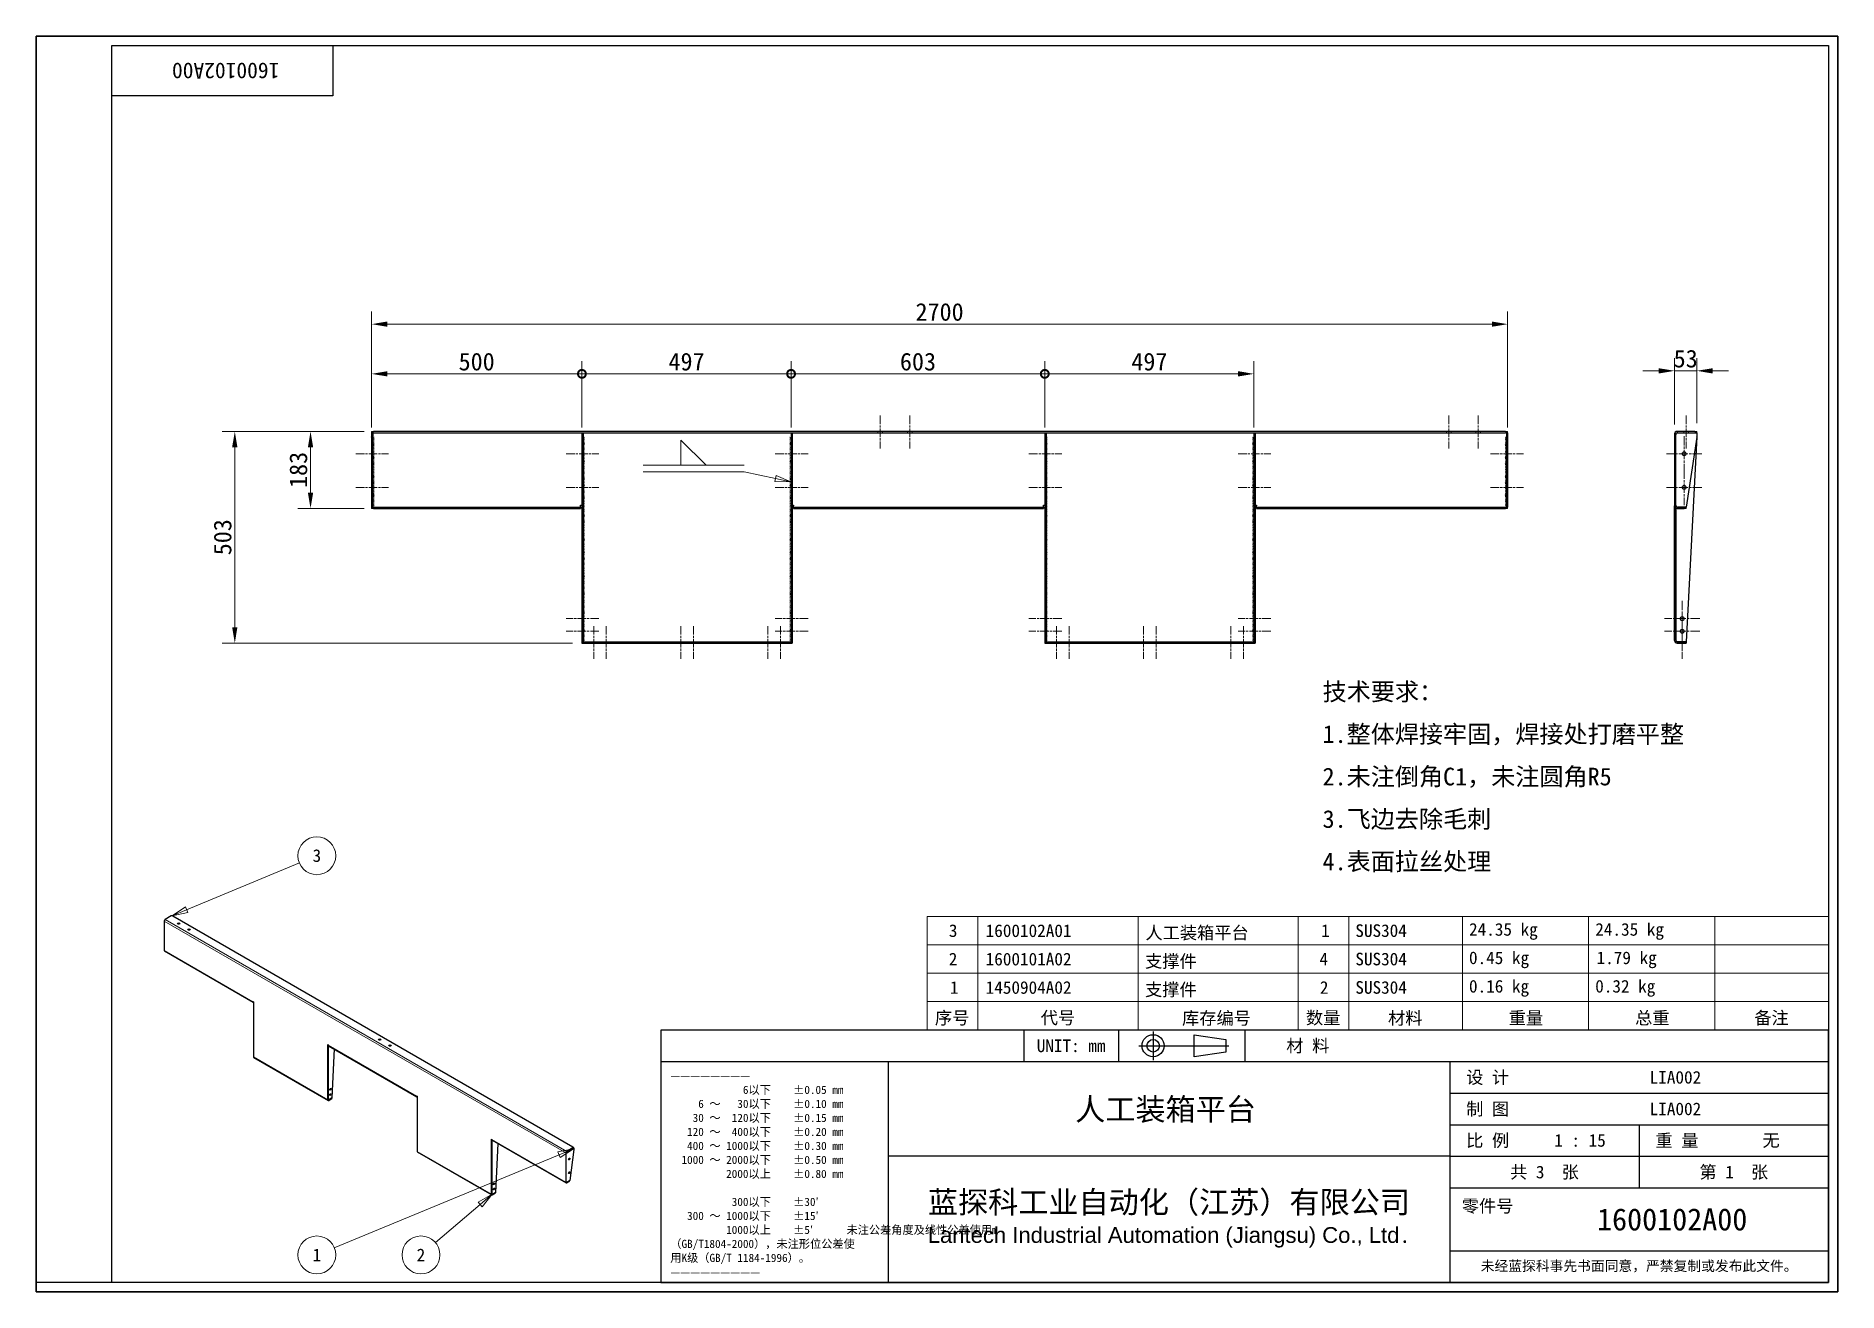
# Model space of a CAD drawing. Header units: millimetres. Extents: x 90 to 4373, y 82 to 3068.
import ezdxf
from ezdxf.enums import TextEntityAlignment as Align

# ---------------------------------------------------------------- set-up
doc = ezdxf.new("R2010")
doc.units = ezdxf.units.MM
doc.header["$LTSCALE"] = 15
doc.linetypes.add('CHAIN', pattern=[0.3543, 0.2362, -0.0295, 0.0591, -0.0295])
doc.linetypes.add('DASHED', pattern=[0.2067, 0.1654, -0.0413])
for name, color, linetype, lineweight in [('1', 7, 'Continuous', 18), ('可见 (ISO)', 7, 'Continuous', 25), ('可见窄的 (ISO)', 7, 'Continuous', 18), ('图框 (ISO)', 7, 'Continuous', 35), ('标题 (ISO)', 7, 'Continuous', 25)]:
    doc.layers.add(name, color=color, linetype=linetype, lineweight=lineweight)
for name, color, linetype, lineweight, true_color in [('中心标记 (ISO)', 1, 'CHAIN', 18, 0xc2ff0000), ('中心线 (ISO)', 1, 'CHAIN', 18, 0xc2ff0000), ('尺寸 (ISO)', 7, 'Continuous', 18, 0xc2008000), ('符号 (ISO)', 7, 'Continuous', 18, 0xc2008000), ('隐藏 (ISO)', 5, 'DASHED', 18, 0xc20000ff)]:
    doc.layers.add(name, color=color, linetype=linetype, lineweight=lineweight, true_color=true_color)
doc.styles.add('文本样式164', font='SimSun.ttf')
doc.styles.add('文本样式165', font='SimSun.ttf')
doc.styles.add('文本样式74', font='SimSun.ttf')
doc.styles.add('最新国标', font='simfang.ttf')
doc.styles.add('注释文本 (ISO)', font='simfang.ttf')
doc.dimstyles.new('默认 (GB)', dxfattribs={"dimscale": 15, "dimtxt": 2.8, "dimasz": 2.5, "dimexe": 2, "dimexo": 1.5, "dimgap": 0.5, "dimtad": 1, "dimtoh": 1, "dimdsep": 46, "dimtxsty": '最新国标', "dimcen": 0.09, "dimdle": 10, "dimaunit": 1, "dimadec": 3, "dimazin": 2, "dimtfac": 0.535714, "dimtdec": 3, "dimtmove": 0, "dimatfit": 3, "dimfxl": 1, "dimtolj": 1, "dimlwd": -1, "dimlwe": -1, "dimarcsym": 0})

msp = doc.modelspace()

# ---------------------------------------------------------------- texts
at = {"layer": '符号 (ISO)', "insert": (3147.64, 1305.17), "char_height": 42, "width": 943.15789, "attachment_point": 4, "line_spacing_factor": 1.441304, "style": '注释文本 (ISO)'}
msp.add_mtext('\\fFangSong|b0|i0;{\\H42.0000;技术要求：\\P}\\fFangSong|b0|i0;{\\H42.0000;1.整体焊接牢固，焊接处打磨平整\\P}\\fFangSong|b0|i0;{\\H42.0000;2.未注倒角C1，未注圆角R5\\P}\\fFangSong|b0|i0;{\\H42.0000;3.飞边去除毛刺\\P}\\fFangSong|b0|i0;{\\H42.0000;4.表面拉丝处理}', dxfattribs=at)

# ---------------------------------------------------------------- blocks, each defined once
blk = doc.blocks.new('图框 最新国标')
at = {"layer": '图框 (ISO)'}
for p, q in [((6, 7), (6, 204.5)), ((6, 204.5), (291.5, 204.5)), ((291.5, 204.5), (291.5, 5.5)), ((6, 7), (6, 5.5)), ((6, 7), (6, 5.5)), ((291.5, 5.5), (6, 5.5))]:
    blk.add_line(p, q, dxfattribs=at)
at = {"layer": '图框 (ISO)', "color": 7, "linetype": 'Continuous', "lineweight": 25}
for p, q in [((18, 203), (290, 203)), ((18, 7), (18, 203)), ((18, 203), (290, 203)), ((53, 203), (53, 195)), ((290, 203), (290, 7)), ((290, 203), (290, 7)), ((53, 195), (18, 195)), ((290, 7), (6, 7)), ((290, 7), (18, 7))]:
    blk.add_line(p, q, dxfattribs=at)
at = {"layer": '图框 (ISO)', "style": '文本样式74'}
blk.add_attdef('零件代号_001', (44.55, 200.25), '', height=2.5, rotation=180, dxfattribs=at)
blk = doc.blocks.new('标题栏 最新国标')
at = {"layer": '标题 (ISO)'}
for p, q in [((381.98, -183.84), (196.98, -183.84)), ((196.98, -183.84), (196.98, -223.84)), ((254.48, -183.84), (254.48, -188.84)), ((269.48, -183.84), (269.48, -188.84)), ((281.48, -188.09), (281.48, -184.59)), ((281.48, -184.59), (286.48, -185.34)), ((286.48, -185.34), (286.48, -187.34)), ((289.48, -183.84), (289.48, -188.84)), ((381.98, -223.84), (381.98, -183.84)), ((383.48, -183.84), (383.48, -225.34)), ((286.48, -187.34), (281.48, -188.09)), ((196.98, -188.84), (381.98, -188.84)), ((232.98, -188.84), (232.98, -223.84)), ((321.98, -188.84), (321.98, -223.84)), ((321.98, -193.84), (381.98, -193.84)), ((321.98, -198.84), (381.98, -198.84)), ((351.98, -198.84), (351.98, -208.84)), ((321.98, -203.84), (232.98, -203.84)), ((321.98, -203.84), (381.98, -203.84)), ((321.98, -208.84), (381.98, -208.84)), ((321.98, -218.84), (381.98, -218.84)), ((196.98, -223.84), (381.98, -223.84)), ((383.48, -225.34), (196.98, -225.34))]:
    blk.add_line(p, q, dxfattribs=at)
at = {"layer": '标题 (ISO)', "linetype": 'CHAIN', "ltscale": 5.000333}
blk.add_line((274.98, -184.09), (274.98, -188.59), dxfattribs=at)
at = {"layer": '标题 (ISO)', "linetype": 'CHAIN', "ltscale": 15.834605}
blk.add_line((272.73, -186.34), (286.98, -186.34), dxfattribs=at)
at = {"layer": '标题 (ISO)'}
for radius in [1.75, 1]:
    blk.add_circle((274.98, -186.34), radius, dxfattribs=at)
at = {"layer": '1', "style": '文本样式164'}
for s, p in [('UNIT: mm', (261.98, -186.34)), ('材 料', (299.48, -186.34)), ('设 计', (327.98, -191.34)), ('制 图', (327.98, -196.34)), ('比 例', (327.98, -201.34)), ('重 量', (357.98, -201.34)), ('共 3  张', (336.98, -206.34)), ('第 1  张', (366.98, -206.34))]:
    blk.add_text(s, height=2, dxfattribs=at).set_placement(p, align=Align.MIDDLE_CENTER)
at = {"layer": '标题 (ISO)', "style": '注释文本 (ISO)'}
for s, insert, char_height, attachment_point, line_spacing_factor in [('————————\\P}\\fSimSun|b0|i0;{\\H1.3000;             6以下    ±0.05 mm\\P}\\fSimSun|b0|i0;{\\H1.3000;     6 ～   30以下    ±0.10 mm\\P}\\fSimSun|b0|i0;{\\H1.3000;    30 ～  120以下    ±0.15 mm\\P}\\fSimSun|b0|i0;{\\H1.3000;   120 ～  400以下    ±0.20 mm\\P}\\fSimSun|b0|i0;{\\H1.3000;   400 ～ 1000以下    ±0.30 mm\\P}\\fSimSun|b0|i0;{\\H1.3000;  1000 ～ 2000以下    ±0.50 mm\\P}\\fSimSun|b0|i0;{\\H1.3000;          2000以上    ±0.80 mm\\P}\\fSimSun|b0|i0;{\\H1.3000;\\P}\\fSimSun|b0|i0;{\\H1.3000;           300以下    ±30′\\P}\\fSimSun|b0|i0;{\\H1.3000;   300 ～ 1000以下    ±15′\\P}\\fSimSun|b0|i0;{\\H1.3000;          1000以上    ±5′}\\fSimSun|b0|i0;{\\H1.3000;      未注公差角度及线性公差使用m\\P}\\fSimSun|b0|i0;{\\H1.3000;（GB/T1804-2000），未注形位公差使\\P}\\fSimSun|b0|i0;{\\H1.3000;用K级（GB/T 1184-1996）。\\P}\\fSimSun|b0|i0;{\\H1.3000;—————————', (198.48, -206.63), 1.3, 4, 1.023913), ('{\\fMicrosoft YaHei|b0|i0|c134|p34;\\H1.75x;蓝探科工业自动化（江苏）有限公司\\P\\fArial|b0|i0|c0|p34;\\H0.71429x;Lantech Industrial Automation (Jiangsu) Co., Ltd\\fFangSong|b0|i0|c134|p49;.\\H1.15195x; }', (277.48, -213.84), 2, 5, 0.978695)]:
    blk.add_mtext(s, dxfattribs=dict(at, insert=insert, char_height=char_height, attachment_point=attachment_point, line_spacing_factor=line_spacing_factor))
at = {"layer": '标题 (ISO)', "attachment_point": 5, "style": '注释文本 (ISO)'}
for s, insert, char_height in [('\\fFangSong|b0|i0;零件号', (327.98, -211.84), 2), ('\\fSimSun|b0|i0;{\\H1.6000;未经蓝探科事先书面同意，严禁复制或发布此文件。}', (351.98, -221.34), 1.6)]:
    blk.add_mtext(s, dxfattribs=dict(at, insert=insert, char_height=char_height))
at = {"layer": '标题 (ISO)', "style": '注释文本 (ISO)'}
blk.add_attdef('材料', text='', height=2, dxfattribs=at).set_placement((324.48, -186.34), align=Align.MIDDLE_CENTER)
at = {"layer": '标题 (ISO)'}
for tag, p, height, style in [('设计人_001', (353.65, -192.33), 2, '注释文本 (ISO)'), ('库存编号_001', (262.62, -198.15), 3.5, '文本样式165'), ('设计人_001', (353.65, -197.33), 2, '注释文本 (ISO)'), ('视图比例_001', (338.53, -202.33), 2, '注释文本 (ISO)'), ('质量\\P3;_001', (371.53, -202.3), 2, '注释文本 (ISO)'), ('零件代号_001', (345.31, -215.59), 3.5, '文本样式165')]:
    blk.add_attdef(tag, p, '', height=height, dxfattribs=dict(at, style=style))
blk = doc.blocks.new('_DotSmall')
at = {"color": 0, "linetype": 'ByBlock', "const_width": 0.5}
blk.add_lwpolyline([(-0.0625, 0, 1), (0.0625, 0, 1)], format="xyb", close=True, dxfattribs=at)
blk = doc.blocks.new('*D5')
at = {"layer": 'Defpoints', "color": 0}
for p in [(1387.4, 2264.6), (887.4, 2114.4), (1387.4, 2114.6)]:
    blk.add_point(p, dxfattribs=at)
at = {"layer": '尺寸 (ISO)', "color": 116, "true_color": 0x000000}
for p, q in [((887.4, 2136.9), (887.4, 2294.6)), ((1387.4, 2137.1), (1387.4, 2294.6)), ((924.9, 2264.6), (1387.4, 2264.6))]:
    blk.add_line(p, q, dxfattribs=at)
blk.add_solid([(924.9, 2270.9), (924.9, 2258.4), (887.4, 2264.6)], dxfattribs=at)
at = {"layer": '尺寸 (ISO)', "color": 116, "true_color": 0x000000, "xscale": 37.5, "yscale": 37.5, "zscale": 37.5}
blk.add_blockref('_DotSmall', (1387.4, 2264.6), dxfattribs=at)
at = {"layer": '尺寸 (ISO)', "insert": (1137.2, 2293.4), "char_height": 42, "attachment_point": 5, "style": '最新国标'}
blk.add_mtext('\\A1;500', dxfattribs=at)
blk = doc.blocks.new('*D7')
at = {"layer": 'Defpoints', "color": 0}
for p in [(1884.4, 2264.6), (1387.4, 2114.6), (1884.4, 2114.6)]:
    blk.add_point(p, dxfattribs=at)
at = {"layer": '尺寸 (ISO)', "color": 116, "true_color": 0x000000}
for p, q in [((1387.4, 2137.1), (1387.4, 2294.6)), ((1884.4, 2137.1), (1884.4, 2294.6)), ((1387.4, 2264.6), (1884.4, 2264.6))]:
    blk.add_line(p, q, dxfattribs=at)
at = {"layer": '尺寸 (ISO)', "color": 116, "true_color": 0x000000, "xscale": 37.5, "yscale": 37.5, "zscale": 37.5, "rotation": 180}
blk.add_blockref('_DotSmall', (1387.4, 2264.6), dxfattribs=at)
at = {"layer": '尺寸 (ISO)', "color": 116, "true_color": 0x000000, "xscale": 37.5, "yscale": 37.5, "zscale": 37.5}
blk.add_blockref('_DotSmall', (1884.4, 2264.6), dxfattribs=at)
at = {"layer": '尺寸 (ISO)', "insert": (1636, 2293.4), "char_height": 42, "attachment_point": 5, "style": '最新国标'}
blk.add_mtext('\\A1;497', dxfattribs=at)
blk = doc.blocks.new('*D8')
at = {"layer": 'Defpoints', "color": 0}
for p in [(2487.4, 2264.6), (1884.4, 2114.6), (2487.4, 2114.6)]:
    blk.add_point(p, dxfattribs=at)
at = {"layer": '尺寸 (ISO)', "color": 116, "true_color": 0x000000}
for p, q in [((1884.4, 2137.1), (1884.4, 2294.6)), ((2487.4, 2137.1), (2487.4, 2294.6)), ((1884.4, 2264.6), (2487.4, 2264.6))]:
    blk.add_line(p, q, dxfattribs=at)
at = {"layer": '尺寸 (ISO)', "color": 116, "true_color": 0x000000, "xscale": 37.5, "yscale": 37.5, "zscale": 37.5, "rotation": 180}
blk.add_blockref('_DotSmall', (1884.4, 2264.6), dxfattribs=at)
at = {"layer": '尺寸 (ISO)', "color": 116, "true_color": 0x000000, "xscale": 37.5, "yscale": 37.5, "zscale": 37.5}
blk.add_blockref('_DotSmall', (2487.4, 2264.6), dxfattribs=at)
at = {"layer": '尺寸 (ISO)', "insert": (2186, 2293.4), "char_height": 42, "attachment_point": 5, "style": '最新国标'}
blk.add_mtext('\\A1;603', dxfattribs=at)
blk = doc.blocks.new('*D9')
at = {"layer": 'Defpoints', "color": 0}
for p in [(2984.4, 2264.6), (2487.4, 2114.6), (2984.4, 2114.6)]:
    blk.add_point(p, dxfattribs=at)
at = {"layer": '尺寸 (ISO)', "color": 116, "true_color": 0x000000}
for p, q in [((2487.4, 2137.1), (2487.4, 2294.6)), ((2984.4, 2137.1), (2984.4, 2294.6)), ((2487.4, 2264.6), (2946.9, 2264.6))]:
    blk.add_line(p, q, dxfattribs=at)
blk.add_solid([(2946.9, 2270.9), (2946.9, 2258.4), (2984.4, 2264.6)], dxfattribs=at)
at = {"layer": '尺寸 (ISO)', "color": 116, "true_color": 0x000000, "xscale": 37.5, "yscale": 37.5, "zscale": 37.5, "rotation": 180}
blk.add_blockref('_DotSmall', (2487.4, 2264.6), dxfattribs=at)
at = {"layer": '尺寸 (ISO)', "insert": (2736, 2293.4), "char_height": 42, "attachment_point": 5, "style": '最新国标'}
blk.add_mtext('\\A1;497', dxfattribs=at)
blk = doc.blocks.new('*D10')
at = {"layer": 'Defpoints', "color": 0}
for p in [(3587.4, 2382.7), (887.4, 2114.4), (3587.4, 2114.4)]:
    blk.add_point(p, dxfattribs=at)
at = {"layer": '尺寸 (ISO)', "color": 116, "true_color": 0x000000}
for p, q in [((887.4, 2136.9), (887.4, 2412.7)), ((3587.4, 2136.9), (3587.4, 2412.7)), ((924.9, 2382.7), (3549.9, 2382.7))]:
    blk.add_line(p, q, dxfattribs=at)
for points in [[(924.9, 2389), (924.9, 2376.5), (887.4, 2382.7)], [(3549.9, 2389), (3549.9, 2376.5), (3587.4, 2382.7)]]:
    blk.add_solid(points, dxfattribs=at)
at = {"layer": '尺寸 (ISO)', "insert": (2237.4, 2411.5), "char_height": 42, "attachment_point": 5, "style": '最新国标'}
blk.add_mtext('\\A1;2700', dxfattribs=at)
blk = doc.blocks.new('*D11')
at = {"layer": 'Defpoints', "color": 0}
for p in [(892.4, 2127.8), (742.4, 1944.8), (892.4, 1944.8)]:
    blk.add_point(p, dxfattribs=at)
at = {"layer": '尺寸 (ISO)', "color": 116, "true_color": 0x000000}
for p, q in [((869.9, 2127.8), (712.4, 2127.8)), ((742.4, 2090.3), (742.4, 1982.3)), ((869.9, 1944.8), (712.4, 1944.8))]:
    blk.add_line(p, q, dxfattribs=at)
for points in [[(736.1, 2090.3), (748.6, 2090.3), (742.4, 2127.8)], [(736.1, 1982.3), (748.6, 1982.3), (742.4, 1944.8)]]:
    blk.add_solid(points, dxfattribs=at)
at = {"layer": '尺寸 (ISO)', "insert": (713.6, 2036.3), "char_height": 42, "attachment_point": 5, "rotation": 90, "style": '最新国标'}
blk.add_mtext('\\A1;183', dxfattribs=at)
blk = doc.blocks.new('*D12')
at = {"layer": 'Defpoints', "color": 0}
for p in [(892.4, 2127.8), (562.4, 1624.8), (1387.4, 1624.8)]:
    blk.add_point(p, dxfattribs=at)
at = {"layer": '尺寸 (ISO)', "color": 116, "true_color": 0x000000}
for p, q in [((869.9, 2127.8), (532.4, 2127.8)), ((562.4, 2090.3), (562.4, 1662.3)), ((1364.9, 1624.8), (532.4, 1624.8))]:
    blk.add_line(p, q, dxfattribs=at)
for points in [[(556.1, 2090.3), (568.6, 2090.3), (562.4, 2127.8)], [(556.1, 1662.3), (568.6, 1662.3), (562.4, 1624.8)]]:
    blk.add_solid(points, dxfattribs=at)
at = {"layer": '尺寸 (ISO)', "insert": (533.6, 1876.3), "char_height": 42, "attachment_point": 5, "rotation": 90, "style": '最新国标'}
blk.add_mtext('\\A1;503', dxfattribs=at)
blk = doc.blocks.new('*D13')
at = {"layer": 'Defpoints', "color": 0}
for p in [(3984.1, 2271.8), (3984.1, 2121.8), (4037.1, 2124.8)]:
    blk.add_point(p, dxfattribs=at)
at = {"layer": '尺寸 (ISO)', "color": 116, "true_color": 0x000000}
for p, q in [((3946.6, 2271.8), (3909.1, 2271.8)), ((3984.1, 2144.3), (3984.1, 2301.8)), ((4037.1, 2271.8), (3984.1, 2271.8)), ((4037.1, 2147.3), (4037.1, 2301.8)), ((4074.6, 2271.8), (4112.1, 2271.8))]:
    blk.add_line(p, q, dxfattribs=at)
for points in [[(3946.6, 2278), (3946.6, 2265.5), (3984.1, 2271.8)], [(4074.6, 2278), (4074.6, 2265.5), (4037.1, 2271.8)]]:
    blk.add_solid(points, dxfattribs=at)
at = {"layer": '尺寸 (ISO)', "insert": (4010.6, 2300.5), "char_height": 42, "attachment_point": 5, "style": '最新国标'}
blk.add_mtext('\\A1;53', dxfattribs=at)
blk = doc.blocks.new('明细栏')
at = {"layer": '符号 (ISO)'}
for p, q in [((290, 65.01), (147.2, 65.01)), ((147.2, 65.01), (147.2, 51.5)), ((155.2, 65.01), (155.2, 51.5)), ((180.6, 65.01), (180.6, 51.5)), ((206, 65.01), (206, 51.5)), ((214, 65.01), (214, 51.5)), ((232, 65.01), (232, 51.5)), ((252, 65.01), (252, 51.5)), ((272, 65.01), (272, 51.5)), ((290, 65.01), (290, 51.5)), ((290, 60.51), (147.2, 60.51)), ((290, 56), (147.2, 56)), ((290, 51.5), (147.2, 51.5)), ((147.2, 47), (147.2, 51.5)), ((155.2, 47), (155.2, 51.5)), ((180.6, 47), (180.6, 51.5)), ((206, 47), (206, 51.5)), ((214, 47), (214, 51.5)), ((232, 47), (232, 51.5)), ((252, 47), (252, 51.5)), ((272, 47), (272, 51.5)), ((290, 47), (290, 51.5)), ((290, 47), (147.2, 47))]:
    blk.add_line(p, q, dxfattribs=at)
at = {"layer": '符号 (ISO)', "char_height": 2, "attachment_point": 7, "style": '注释文本 (ISO)'}
for s, insert in [('3', (150.63, 61.72)), ('1600102A01', (156.46, 61.71)), ('人工装箱平台', (181.77, 61.18)), ('1', (209.61, 61.74)), ('SUS304', (215.03, 61.72)), ('24.35 kg', (233.05, 61.29)), ('24.35 kg', (253.05, 61.29)), ('2', (150.61, 57.24)), ('1600101A02', (156.46, 57.21)), ('支撑件', (181.72, 56.69)), ('4', (209.35, 57.24)), ('SUS304', (215.03, 57.22)), ('0.45 kg', (233.04, 56.79)), ('1.79 kg', (253.26, 56.79)), ('1', (150.81, 52.74)), ('1450904A02', (156.46, 52.71)), ('支撑件', (181.72, 52.19)), ('2', (209.41, 52.74)), ('SUS304', (215.03, 52.72)), ('0.16 kg', (233.04, 52.28)), ('0.32 kg', (253.04, 52.28)), ('序号', (148.42, 47.7)), ('代号', (165.19, 47.72)), ('库存编号', (187.58, 47.65)), ('数量', (207.21, 47.71)), ('材料', (220.21, 47.67)), ('重量', (239.33, 47.77)), ('总重', (259.36, 47.74)), ('备注', (278.25, 47.72))]:
    blk.add_mtext(s, dxfattribs=dict(at, insert=insert))
blk = doc.blocks.new('引出序号1')
at = {"layer": '符号 (ISO)'}
for p, q in [((29.86, 66.07), (47.73, 73.47)), ((29.66, 66.54), (27.55, 65.12)), ((29.86, 66.07), (27.55, 65.12)), ((30.05, 65.61), (29.66, 66.54)), ((27.55, 65.12), (30.05, 65.61))]:
    blk.add_line(p, q, dxfattribs=at)
at = {"layer": '符号 (ISO)', "flags": 128}
blk.add_lwpolyline([(29.66, 66.54), (27.55, 65.12), (30.05, 65.61), (29.66, 66.54)], dxfattribs=at)
at = {"layer": '符号 (ISO)'}
blk.add_circle((50.49, 74.62), 3, dxfattribs=at)
blk.add_solid([(29.66, 66.54), (27.55, 65.12), (30.05, 65.61), (29.66, 66.54)], dxfattribs=at)
at = {"layer": '符号 (ISO)', "insert": (50.49, 74.63), "char_height": 2, "attachment_point": 5, "style": '注释文本 (ISO)'}
blk.add_mtext('3', dxfattribs=at)
blk = doc.blocks.new('引出序号2')
at = {"layer": '符号 (ISO)'}
for p, q in [((88.87, 27.25), (53.25, 12.51)), ((91.18, 28.2), (88.68, 27.71)), ((88.68, 27.71), (89.07, 26.78)), ((88.87, 27.25), (91.18, 28.2)), ((89.07, 26.78), (91.18, 28.2))]:
    blk.add_line(p, q, dxfattribs=at)
at = {"layer": '符号 (ISO)', "flags": 128}
blk.add_lwpolyline([(89.07, 26.78), (91.18, 28.2), (88.68, 27.71), (89.07, 26.78)], dxfattribs=at)
at = {"layer": '符号 (ISO)'}
blk.add_circle((50.49, 11.37), 3, dxfattribs=at)
blk.add_solid([(89.07, 26.78), (91.18, 28.2), (88.68, 27.71), (89.07, 26.78)], dxfattribs=at)
at = {"layer": '符号 (ISO)', "insert": (50.49, 11.37), "char_height": 2, "attachment_point": 5, "style": '注释文本 (ISO)'}
blk.add_mtext('1', dxfattribs=at)
blk = doc.blocks.new('引出序号3')
at = {"layer": '符号 (ISO)'}
for p, q in [((78.26, 20.99), (76.03, 19.75)), ((76.35, 19.37), (78.26, 20.99)), ((76.68, 18.99), (78.26, 20.99)), ((76.35, 19.37), (69.27, 13.32)), ((76.03, 19.75), (76.68, 18.99))]:
    blk.add_line(p, q, dxfattribs=at)
at = {"layer": '符号 (ISO)', "flags": 128}
blk.add_lwpolyline([(76.68, 18.99), (78.26, 20.99), (76.03, 19.75), (76.68, 18.99)], dxfattribs=at)
at = {"layer": '符号 (ISO)'}
blk.add_circle((66.99, 11.37), 3, dxfattribs=at)
blk.add_solid([(76.68, 18.99), (78.26, 20.99), (76.03, 19.75), (76.68, 18.99)], dxfattribs=at)
at = {"layer": '符号 (ISO)', "insert": (66.99, 11.37), "char_height": 2, "attachment_point": 5, "style": '注释文本 (ISO)'}
blk.add_mtext('2', dxfattribs=at)
blk = doc.blocks.new('Caterpillar1')
at = {"layer": '符号 (ISO)'}
for centre in [(59.36, 141.18), (59.36, 140.98), (59.36, 140.78), (59.36, 140.58), (59.36, 140.38), (59.36, 140.18), (59.36, 139.98), (59.36, 139.77), (59.36, 139.57), (59.36, 139.37), (59.36, 139.17), (59.36, 138.97), (59.36, 138.77), (59.36, 138.57), (59.36, 138.37), (59.36, 138.17), (59.36, 137.97), (59.36, 137.77), (59.36, 137.57), (59.36, 137.37), (59.36, 137.17), (59.36, 136.97), (59.36, 136.77), (59.36, 136.57), (59.36, 136.37), (59.36, 136.17), (59.36, 135.97), (59.36, 135.76), (59.36, 135.56), (59.36, 135.36), (59.36, 135.16), (59.36, 134.96), (59.36, 134.76), (59.36, 134.56), (59.36, 134.36), (59.36, 134.16), (59.36, 133.96), (59.36, 133.76), (59.36, 133.56), (59.36, 133.36), (59.36, 133.16), (59.36, 132.96), (59.36, 132.76), (59.36, 132.56), (59.36, 132.36), (59.36, 132.16), (59.36, 131.95), (59.36, 131.75), (59.36, 131.55), (59.36, 131.35), (59.36, 131.15), (59.36, 130.95), (59.36, 130.75), (59.36, 130.55), (59.36, 130.35), (59.36, 130.15)]:
    blk.add_arc(centre, 0.3, 228.1897, 311.8103, dxfattribs=at)
blk = doc.blocks.new('Caterpillar2')
at = {"layer": '符号 (ISO)'}
for centre in [(92.69, 141.19), (92.69, 140.99), (92.69, 140.79), (92.69, 140.59), (92.69, 140.39), (92.69, 140.19), (92.69, 139.99), (92.69, 139.79), (92.69, 139.59), (92.69, 139.39), (92.69, 139.19), (92.69, 138.99), (92.69, 138.79), (92.69, 138.59), (92.69, 138.39), (92.69, 138.19), (92.69, 137.99), (92.69, 137.79), (92.69, 137.59), (92.69, 137.39), (92.69, 137.19), (92.69, 136.99), (92.69, 136.79), (92.69, 136.59), (92.69, 136.39), (92.69, 136.19), (92.69, 135.99), (92.69, 135.79), (92.69, 135.59), (92.69, 135.39), (92.69, 135.19), (92.69, 134.99), (92.69, 134.79), (92.69, 134.59), (92.69, 134.39), (92.69, 134.19), (92.69, 133.99), (92.69, 133.79), (92.69, 133.59), (92.69, 133.39), (92.69, 133.19), (92.69, 132.99), (92.69, 132.78), (92.69, 132.58), (92.69, 132.38), (92.69, 132.18), (92.69, 131.98), (92.69, 131.78), (92.69, 131.58), (92.69, 131.38), (92.69, 131.18), (92.69, 130.98), (92.69, 130.78), (92.69, 130.58), (92.69, 130.38), (92.69, 130.18), (92.69, 129.98), (92.69, 129.78), (92.69, 129.58), (92.69, 129.38), (92.69, 129.18), (92.69, 128.98), (92.69, 128.78), (92.69, 128.58), (92.69, 128.38), (92.69, 128.18), (92.69, 127.98), (92.69, 127.78), (92.69, 127.58), (92.69, 127.38), (92.69, 127.18), (92.69, 126.98), (92.69, 126.78), (92.69, 126.58), (92.69, 126.38), (92.69, 126.18), (92.69, 125.98), (92.69, 125.78), (92.69, 125.58), (92.69, 125.38), (92.69, 125.18), (92.69, 124.98), (92.69, 124.78), (92.69, 124.58), (92.69, 124.37), (92.69, 124.17), (92.69, 123.97), (92.69, 123.77), (92.69, 123.57), (92.69, 123.37), (92.69, 123.17), (92.69, 122.97), (92.69, 122.77), (92.69, 122.57), (92.69, 122.37), (92.69, 122.17), (92.69, 121.97), (92.69, 121.77), (92.69, 121.57), (92.69, 121.37), (92.69, 121.17), (92.69, 120.97), (92.69, 120.77), (92.69, 120.57), (92.69, 120.37), (92.69, 120.17), (92.69, 119.97), (92.69, 119.77), (92.69, 119.57), (92.69, 119.37), (92.69, 119.17), (92.69, 118.97), (92.69, 118.77), (92.69, 118.57), (92.69, 118.37), (92.69, 118.17), (92.69, 117.97), (92.69, 117.77), (92.69, 117.57), (92.69, 117.37), (92.69, 117.17), (92.69, 116.97), (92.69, 116.77), (92.69, 116.57), (92.69, 116.37), (92.69, 116.17), (92.69, 115.97), (92.69, 115.76), (92.69, 115.56), (92.69, 115.36), (92.69, 115.16), (92.69, 114.96), (92.69, 114.76), (92.69, 114.56), (92.69, 114.36), (92.69, 114.16), (92.69, 113.96), (92.69, 113.76), (92.69, 113.56), (92.69, 113.36), (92.69, 113.16), (92.69, 112.96), (92.69, 112.76), (92.69, 112.56), (92.69, 112.36), (92.69, 112.16), (92.69, 111.96), (92.69, 111.76), (92.69, 111.56), (92.69, 111.36), (92.69, 111.16), (92.69, 110.96), (92.69, 110.76), (92.69, 110.56), (92.69, 110.36), (92.69, 110.16), (92.69, 109.96), (92.69, 109.76), (92.69, 109.56), (92.69, 109.36), (92.69, 109.16), (92.69, 108.96)]:
    blk.add_arc(centre, 0.3, 228.1897, 311.8103, dxfattribs=at)
blk = doc.blocks.new('Caterpillar3')
at = {"layer": '符号 (ISO)'}
for centre in [(125.62, 141.19), (125.62, 140.99), (125.62, 140.79), (125.62, 140.59), (125.62, 140.39), (125.62, 140.19), (125.62, 139.99), (125.62, 139.79), (125.62, 139.59), (125.62, 139.39), (125.62, 139.19), (125.62, 138.99), (125.62, 138.79), (125.62, 138.59), (125.62, 138.39), (125.62, 138.19), (125.62, 137.99), (125.62, 137.79), (125.62, 137.59), (125.62, 137.39), (125.62, 137.19), (125.62, 136.99), (125.62, 136.79), (125.62, 136.59), (125.62, 136.39), (125.62, 136.19), (125.62, 135.99), (125.62, 135.79), (125.62, 135.59), (125.62, 135.39), (125.62, 135.19), (125.62, 134.99), (125.62, 134.79), (125.62, 134.59), (125.62, 134.39), (125.62, 134.19), (125.62, 133.99), (125.62, 133.79), (125.62, 133.59), (125.62, 133.39), (125.62, 133.19), (125.62, 132.99), (125.62, 132.78), (125.62, 132.58), (125.62, 132.38), (125.62, 132.18), (125.62, 131.98), (125.62, 131.78), (125.62, 131.58), (125.62, 131.38), (125.62, 131.18), (125.62, 130.98), (125.62, 130.78), (125.62, 130.58), (125.62, 130.38), (125.62, 130.18), (125.62, 129.98), (125.62, 129.78), (125.62, 129.58), (125.62, 129.38), (125.62, 129.18), (125.62, 128.98), (125.62, 128.78), (125.62, 128.58), (125.62, 128.38), (125.62, 128.18), (125.62, 127.98), (125.62, 127.78), (125.62, 127.58), (125.62, 127.38), (125.62, 127.18), (125.62, 126.98), (125.62, 126.78), (125.62, 126.58), (125.62, 126.38), (125.62, 126.18), (125.62, 125.98), (125.62, 125.78), (125.62, 125.58), (125.62, 125.38), (125.62, 125.18), (125.62, 124.98), (125.62, 124.78), (125.62, 124.58), (125.62, 124.37), (125.62, 124.17), (125.62, 123.97), (125.62, 123.77), (125.62, 123.57), (125.62, 123.37), (125.62, 123.17), (125.62, 122.97), (125.62, 122.77), (125.62, 122.57), (125.62, 122.37), (125.62, 122.17), (125.62, 121.97), (125.62, 121.77), (125.62, 121.57), (125.62, 121.37), (125.62, 121.17), (125.62, 120.97), (125.62, 120.77), (125.62, 120.57), (125.62, 120.37), (125.62, 120.17), (125.62, 119.97), (125.62, 119.77), (125.62, 119.57), (125.62, 119.37), (125.62, 119.17), (125.62, 118.97), (125.62, 118.77), (125.62, 118.57), (125.62, 118.37), (125.62, 118.17), (125.62, 117.97), (125.62, 117.77), (125.62, 117.57), (125.62, 117.37), (125.62, 117.17), (125.62, 116.97), (125.62, 116.77), (125.62, 116.57), (125.62, 116.37), (125.62, 116.17), (125.62, 115.97), (125.62, 115.76), (125.62, 115.56), (125.62, 115.36), (125.62, 115.16), (125.62, 114.96), (125.62, 114.76), (125.62, 114.56), (125.62, 114.36), (125.62, 114.16), (125.62, 113.96), (125.62, 113.76), (125.62, 113.56), (125.62, 113.36), (125.62, 113.16), (125.62, 112.96), (125.62, 112.76), (125.62, 112.56), (125.62, 112.36), (125.62, 112.16), (125.62, 111.96), (125.62, 111.76), (125.62, 111.56), (125.62, 111.36), (125.62, 111.16), (125.62, 110.96), (125.62, 110.76), (125.62, 110.56), (125.62, 110.36), (125.62, 110.16), (125.62, 109.96), (125.62, 109.76), (125.62, 109.56), (125.62, 109.36), (125.62, 109.16), (125.62, 108.96)]:
    blk.add_arc(centre, 0.3, 228.1897, 311.8103, dxfattribs=at)
blk = doc.blocks.new('Caterpillar4')
at = {"layer": '符号 (ISO)'}
for centre in [(166.02, 141.19), (166.02, 140.99), (166.02, 140.79), (166.02, 140.59), (166.02, 140.39), (166.02, 140.19), (166.02, 139.99), (166.02, 139.79), (166.02, 139.59), (166.02, 139.39), (166.02, 139.19), (166.02, 138.99), (166.02, 138.79), (166.02, 138.59), (166.02, 138.39), (166.02, 138.19), (166.02, 137.99), (166.02, 137.79), (166.02, 137.59), (166.02, 137.39), (166.02, 137.19), (166.02, 136.99), (166.02, 136.79), (166.02, 136.59), (166.02, 136.39), (166.02, 136.19), (166.02, 135.99), (166.02, 135.79), (166.02, 135.59), (166.02, 135.39), (166.02, 135.19), (166.02, 134.99), (166.02, 134.79), (166.02, 134.59), (166.02, 134.39), (166.02, 134.19), (166.02, 133.99), (166.02, 133.79), (166.02, 133.59), (166.02, 133.39), (166.02, 133.19), (166.02, 132.99), (166.02, 132.78), (166.02, 132.58), (166.02, 132.38), (166.02, 132.18), (166.02, 131.98), (166.02, 131.78), (166.02, 131.58), (166.02, 131.38), (166.02, 131.18), (166.02, 130.98), (166.02, 130.78), (166.02, 130.58), (166.02, 130.38), (166.02, 130.18), (166.02, 129.98), (166.02, 129.78), (166.02, 129.58), (166.02, 129.38), (166.02, 129.18), (166.02, 128.98), (166.02, 128.78), (166.02, 128.58), (166.02, 128.38), (166.02, 128.18), (166.02, 127.98), (166.02, 127.78), (166.02, 127.58), (166.02, 127.38), (166.02, 127.18), (166.02, 126.98), (166.02, 126.78), (166.02, 126.58), (166.02, 126.38), (166.02, 126.18), (166.02, 125.98), (166.02, 125.78), (166.02, 125.58), (166.02, 125.38), (166.02, 125.18), (166.02, 124.98), (166.02, 124.78), (166.02, 124.58), (166.02, 124.37), (166.02, 124.17), (166.02, 123.97), (166.02, 123.77), (166.02, 123.57), (166.02, 123.37), (166.02, 123.17), (166.02, 122.97), (166.02, 122.77), (166.02, 122.57), (166.02, 122.37), (166.02, 122.17), (166.02, 121.97), (166.02, 121.77), (166.02, 121.57), (166.02, 121.37), (166.02, 121.17), (166.02, 120.97), (166.02, 120.77), (166.02, 120.57), (166.02, 120.37), (166.02, 120.17), (166.02, 119.97), (166.02, 119.77), (166.02, 119.57), (166.02, 119.37), (166.02, 119.17), (166.02, 118.97), (166.02, 118.77), (166.02, 118.57), (166.02, 118.37), (166.02, 118.17), (166.02, 117.97), (166.02, 117.77), (166.02, 117.57), (166.02, 117.37), (166.02, 117.17), (166.02, 116.97), (166.02, 116.77), (166.02, 116.57), (166.02, 116.37), (166.02, 116.17), (166.02, 115.97), (166.02, 115.76), (166.02, 115.56), (166.02, 115.36), (166.02, 115.16), (166.02, 114.96), (166.02, 114.76), (166.02, 114.56), (166.02, 114.36), (166.02, 114.16), (166.02, 113.96), (166.02, 113.76), (166.02, 113.56), (166.02, 113.36), (166.02, 113.16), (166.02, 112.96), (166.02, 112.76), (166.02, 112.56), (166.02, 112.36), (166.02, 112.16), (166.02, 111.96), (166.02, 111.76), (166.02, 111.56), (166.02, 111.36), (166.02, 111.16), (166.02, 110.96), (166.02, 110.76), (166.02, 110.56), (166.02, 110.36), (166.02, 110.16), (166.02, 109.96), (166.02, 109.76), (166.02, 109.56), (166.02, 109.36), (166.02, 109.16), (166.02, 108.96)]:
    blk.add_arc(centre, 0.3, 228.1897, 311.8103, dxfattribs=at)
blk = doc.blocks.new('Caterpillar5')
at = {"layer": '符号 (ISO)'}
for centre in [(198.96, 141.19), (198.96, 140.99), (198.96, 140.79), (198.96, 140.59), (198.96, 140.39), (198.96, 140.19), (198.96, 139.99), (198.96, 139.79), (198.96, 139.59), (198.96, 139.39), (198.96, 139.19), (198.96, 138.99), (198.96, 138.79), (198.96, 138.59), (198.96, 138.39), (198.96, 138.19), (198.96, 137.99), (198.96, 137.79), (198.96, 137.59), (198.96, 137.39), (198.96, 137.19), (198.96, 136.99), (198.96, 136.79), (198.96, 136.59), (198.96, 136.39), (198.96, 136.19), (198.96, 135.99), (198.96, 135.79), (198.96, 135.59), (198.96, 135.39), (198.96, 135.19), (198.96, 134.99), (198.96, 134.79), (198.96, 134.59), (198.96, 134.39), (198.96, 134.19), (198.96, 133.99), (198.96, 133.79), (198.96, 133.59), (198.96, 133.39), (198.96, 133.19), (198.96, 132.99), (198.96, 132.78), (198.96, 132.58), (198.96, 132.38), (198.96, 132.18), (198.96, 131.98), (198.96, 131.78), (198.96, 131.58), (198.96, 131.38), (198.96, 131.18), (198.96, 130.98), (198.96, 130.78), (198.96, 130.58), (198.96, 130.38), (198.96, 130.18), (198.96, 129.98), (198.96, 129.78), (198.96, 129.58), (198.96, 129.38), (198.96, 129.18), (198.96, 128.98), (198.96, 128.78), (198.96, 128.58), (198.96, 128.38), (198.96, 128.18), (198.96, 127.98), (198.96, 127.78), (198.96, 127.58), (198.96, 127.38), (198.96, 127.18), (198.96, 126.98), (198.96, 126.78), (198.96, 126.58), (198.96, 126.38), (198.96, 126.18), (198.96, 125.98), (198.96, 125.78), (198.96, 125.58), (198.96, 125.38), (198.96, 125.18), (198.96, 124.98), (198.96, 124.78), (198.96, 124.58), (198.96, 124.37), (198.96, 124.17), (198.96, 123.97), (198.96, 123.77), (198.96, 123.57), (198.96, 123.37), (198.96, 123.17), (198.96, 122.97), (198.96, 122.77), (198.96, 122.57), (198.96, 122.37), (198.96, 122.17), (198.96, 121.97), (198.96, 121.77), (198.96, 121.57), (198.96, 121.37), (198.96, 121.17), (198.96, 120.97), (198.96, 120.77), (198.96, 120.57), (198.96, 120.37), (198.96, 120.17), (198.96, 119.97), (198.96, 119.77), (198.96, 119.57), (198.96, 119.37), (198.96, 119.17), (198.96, 118.97), (198.96, 118.77), (198.96, 118.57), (198.96, 118.37), (198.96, 118.17), (198.96, 117.97), (198.96, 117.77), (198.96, 117.57), (198.96, 117.37), (198.96, 117.17), (198.96, 116.97), (198.96, 116.77), (198.96, 116.57), (198.96, 116.37), (198.96, 116.17), (198.96, 115.97), (198.96, 115.76), (198.96, 115.56), (198.96, 115.36), (198.96, 115.16), (198.96, 114.96), (198.96, 114.76), (198.96, 114.56), (198.96, 114.36), (198.96, 114.16), (198.96, 113.96), (198.96, 113.76), (198.96, 113.56), (198.96, 113.36), (198.96, 113.16), (198.96, 112.96), (198.96, 112.76), (198.96, 112.56), (198.96, 112.36), (198.96, 112.16), (198.96, 111.96), (198.96, 111.76), (198.96, 111.56), (198.96, 111.36), (198.96, 111.16), (198.96, 110.96), (198.96, 110.76), (198.96, 110.56), (198.96, 110.36), (198.96, 110.16), (198.96, 109.96), (198.96, 109.76), (198.96, 109.56), (198.96, 109.36), (198.96, 109.16), (198.96, 108.96)]:
    blk.add_arc(centre, 0.3, 228.1897, 311.8103, dxfattribs=at)
blk = doc.blocks.new('Caterpillar6')
at = {"layer": '符号 (ISO)'}
for centre in [(238.96, 141.18), (238.96, 140.98), (238.96, 140.78), (238.96, 140.58), (238.96, 140.38), (238.96, 140.18), (238.96, 139.98), (238.96, 139.77), (238.96, 139.57), (238.96, 139.37), (238.96, 139.17), (238.96, 138.97), (238.96, 138.77), (238.96, 138.57), (238.96, 138.37), (238.96, 138.17), (238.96, 137.97), (238.96, 137.77), (238.96, 137.57), (238.96, 137.37), (238.96, 137.17), (238.96, 136.97), (238.96, 136.77), (238.96, 136.57), (238.96, 136.37), (238.96, 136.17), (238.96, 135.97), (238.96, 135.76), (238.96, 135.56), (238.96, 135.36), (238.96, 135.16), (238.96, 134.96), (238.96, 134.76), (238.96, 134.56), (238.96, 134.36), (238.96, 134.16), (238.96, 133.96), (238.96, 133.76), (238.96, 133.56), (238.96, 133.36), (238.96, 133.16), (238.96, 132.96), (238.96, 132.76), (238.96, 132.56), (238.96, 132.36), (238.96, 132.16), (238.96, 131.95), (238.96, 131.75), (238.96, 131.55), (238.96, 131.35), (238.96, 131.15), (238.96, 130.95), (238.96, 130.75), (238.96, 130.55), (238.96, 130.35), (238.96, 130.15)]:
    blk.add_arc(centre, 0.3, 228.1897, 311.8103, dxfattribs=at)
blk = doc.blocks.new('焊接符号标识符1')
at = {"layer": '符号 (ISO)'}
for p, q in [((112.18, 136.49), (108.18, 140.49)), ((108.18, 140.49), (108.18, 136.49)), ((118.18, 135.44), (102.18, 135.44)), ((108.18, 136.49), (112.18, 136.49)), ((123.16, 134.4), (118.18, 135.44)), ((123.27, 134.89), (123.06, 133.91)), ((123.16, 134.4), (125.61, 133.89)), ((125.61, 133.89), (123.27, 134.89)), ((123.06, 133.91), (125.61, 133.89))]:
    blk.add_line(p, q, dxfattribs=at)
at = {"layer": '符号 (ISO)', "linetype": 'DASHED', "ltscale": 12.901145}
blk.add_line((118.18, 136.49), (102.18, 136.49), dxfattribs=at)
at = {"layer": '符号 (ISO)', "flags": 128}
blk.add_lwpolyline([(123.06, 133.91), (125.61, 133.89), (123.27, 134.89), (123.06, 133.91)], dxfattribs=at)
at = {"layer": '符号 (ISO)'}
blk.add_solid([(123.06, 133.91), (125.61, 133.89), (123.27, 134.89), (123.06, 133.91)], dxfattribs=at)

# ---------------------------------------------------------------- dimensions: what is measured, and where the dimension line sits
at = {"layer": '尺寸 (ISO)', "color": 116, "true_color": 0x00803f}
for base, p1, p2, angle, override, picture, middle in [((3587.373, 2382.745), (887.373, 2114.382), (3587.373, 2114.382), 180, {"dimgap": 0.5, "dimtoh": 0, "dimdec": 2, "dimtol": 0, "dimlim": 0, "dimtp": 0, "dimtm": 0, "dimtdec": 3, "dimtofl": 0, "dimatfit": 1}, '*D10', (2237.373, 2382.745)), ((1387.373, 2264.622), (887.373, 2114.382), (1387.373, 2114.622), 180, {"dimgap": 0.5, "dimtoh": 0, "dimdec": 2, "dimblk2": 'DotSmall', "dimsah": 1, "dimdle": 0, "dimtol": 0, "dimlim": 0, "dimtp": 0, "dimtm": 0, "dimtdec": 3, "dimtofl": 0, "dimatfit": 1}, '*D5', (1137.223, 2264.622)), ((1884.373, 2264.622), (1387.373, 2114.622), (1884.373, 2114.622), 180, {"dimgap": 0.5, "dimtoh": 0, "dimdec": 2, "dimblk1": 'DotSmall', "dimblk2": 'DotSmall', "dimsah": 1, "dimdle": 0, "dimtol": 0, "dimlim": 0, "dimtp": 0, "dimtm": 0, "dimtdec": 3, "dimtofl": 0, "dimatfit": 1}, '*D7', (1636.023, 2264.622)), ((2487.373, 2264.622), (1884.373, 2114.622), (2487.373, 2114.622), 180, {"dimgap": 0.5, "dimtoh": 0, "dimdec": 2, "dimblk1": 'DotSmall', "dimblk2": 'DotSmall', "dimsah": 1, "dimdle": 0, "dimtol": 0, "dimlim": 0, "dimtp": 0, "dimtm": 0, "dimtdec": 3, "dimtofl": 0, "dimatfit": 1}, '*D8', (2186.023, 2264.622)), ((2984.373, 2264.622), (2487.373, 2114.622), (2984.373, 2114.622), 180, {"dimgap": 0.5, "dimtoh": 0, "dimdec": 2, "dimblk1": 'DotSmall', "dimsah": 1, "dimdle": 0, "dimtol": 0, "dimlim": 0, "dimtp": 0, "dimtm": 0, "dimtdec": 3, "dimtofl": 0, "dimatfit": 1}, '*D9', (2736.023, 2264.622)), ((3984.056, 2271.751), (4037.056, 2124.751), (3984.056, 2121.751), 180, {"dimgap": 0.5, "dimtoh": 0, "dimdec": 2, "dimtol": 0, "dimlim": 0, "dimtp": 0, "dimtm": 0, "dimtdec": 3, "dimtofl": 1, "dimatfit": 1}, '*D13', (4010.556, 2271.751)), ((562.373, 1624.751), (892.373, 2127.751), (1387.373, 1624.751), 90, {"dimgap": 0.5, "dimtoh": 0, "dimdec": 2, "dimtol": 0, "dimlim": 0, "dimtp": 0, "dimtm": 0, "dimtdec": 3, "dimtofl": 0, "dimatfit": 1}, '*D12', (562.373, 1876.251)), ((742.373, 1944.751), (892.373, 2127.751), (892.373, 1944.751), 90, {"dimgap": 0.5, "dimtoh": 0, "dimdec": 2, "dimtol": 0, "dimlim": 0, "dimtp": 0, "dimtm": 0, "dimtdec": 3, "dimtofl": 0, "dimatfit": 1}, '*D11', (742.373, 2036.251))]:
    dim = msp.add_linear_dim(base=base, p1=p1, p2=p2, angle=angle, dimstyle='默认 (GB)', override=override, dxfattribs=at)
    dim.commit()
    dim.dimension.update_dxf_attribs({"geometry": picture, "text_midpoint": middle, "dimtype": 160})

# ---------------------------------------------------------------- linework, layer by layer
at = {"layer": '中心标记 (ISO)', "ltscale": 6.222661}
for p, q in [((4007.056, 2116.751), (4007.056, 2032.751)), ((4049.056, 2074.751), (3965.056, 2074.751)), ((4007.056, 2036.751), (4007.056, 1952.751)), ((4049.056, 1994.751), (3965.056, 1994.751)), ((4002.056, 1724.751), (4002.056, 1640.751)), ((4044.056, 1682.751), (3960.056, 1682.751)), ((4002.056, 1694.751), (4002.056, 1610.751)), ((4044.056, 1652.751), (3960.056, 1652.751))]:
    msp.add_line(p, q, dxfattribs=at)
at = {"layer": '中心线 (ISO)', "ltscale": 5.778179}
for p, q in [((2096.373, 2165.251), (2096.373, 2087.251)), ((2166.373, 2165.251), (2166.373, 2087.251)), ((3447.373, 2165.251), (3447.373, 2087.251)), ((3517.373, 2165.251), (3517.373, 2087.251)), ((4012.056, 2165.251), (4012.056, 2087.251)), ((849.873, 2074.751), (927.873, 2074.751)), ((1349.873, 2074.751), (1427.873, 2074.751)), ((1846.873, 2074.751), (1924.873, 2074.751)), ((2449.873, 2074.751), (2527.873, 2074.751)), ((2946.873, 2074.751), (3024.873, 2074.751)), ((3546.873, 2074.751), (3624.873, 2074.751)), ((849.873, 1994.751), (927.873, 1994.751)), ((1349.873, 1994.751), (1427.873, 1994.751)), ((1846.873, 1994.751), (1924.873, 1994.751)), ((2449.873, 1994.751), (2527.873, 1994.751)), ((2946.873, 1994.751), (3024.873, 1994.751)), ((3546.873, 1994.751), (3624.873, 1994.751)), ((1427.873, 1682.751), (1349.873, 1682.751)), ((1924.873, 1682.751), (1846.873, 1682.751)), ((2527.873, 1682.751), (2449.873, 1682.751)), ((3024.873, 1682.751), (2946.873, 1682.751)), ((1427.873, 1652.751), (1349.873, 1652.751)), ((1415.373, 1665.251), (1415.373, 1587.251)), ((1445.373, 1665.251), (1445.373, 1587.251)), ((1622.373, 1665.251), (1622.373, 1587.251)), ((1652.373, 1665.251), (1652.373, 1587.251)), ((1829.373, 1665.251), (1829.373, 1587.251)), ((1924.873, 1652.751), (1846.873, 1652.751)), ((1859.373, 1665.251), (1859.373, 1587.251)), ((2527.873, 1652.751), (2449.873, 1652.751)), ((2515.373, 1665.251), (2515.373, 1587.251)), ((2545.373, 1665.251), (2545.373, 1587.251)), ((2722.373, 1665.251), (2722.373, 1587.251)), ((2752.373, 1665.251), (2752.373, 1587.251)), ((2929.373, 1665.251), (2929.373, 1587.251)), ((3024.873, 1652.751), (2946.873, 1652.751)), ((2959.373, 1665.251), (2959.373, 1587.251)), ((4002.056, 1665.251), (4002.056, 1587.251))]:
    msp.add_line(p, q, dxfattribs=at)
at = {"layer": '可见 (ISO)'}
for p, q in [((887.373, 2127.751), (892.373, 2127.751)), ((887.373, 2127.751), (887.373, 2124.751)), ((887.373, 2124.751), (887.373, 2115.123)), ((887.373, 2124.751), (890.373, 2124.751)), ((887.373, 2114.382), (887.373, 2115.123)), ((887.373, 2114.382), (887.373, 1947.751)), ((890.373, 2124.751), (890.373, 2115.123)), ((892.373, 2124.751), (890.373, 2124.751)), ((890.373, 2115.123), (890.373, 2114.382)), ((890.373, 2114.382), (890.373, 1947.751)), ((3582.373, 2127.751), (892.373, 2127.751)), ((892.373, 2124.751), (3582.373, 2124.751)), ((1387.373, 2124.751), (1387.373, 2114.879)), ((1387.373, 2124.751), (1390.373, 2124.751)), ((1387.373, 2114.622), (1387.373, 2114.879)), ((1387.373, 2114.622), (1387.373, 1627.751)), ((1390.373, 2124.751), (1390.373, 2114.879)), ((1390.373, 2114.879), (1390.373, 2114.622)), ((1390.373, 2114.622), (1390.373, 1627.751)), ((1884.373, 2124.751), (1884.373, 2114.879)), ((1884.373, 2124.751), (1887.373, 2124.751)), ((1884.373, 2114.622), (1884.373, 2114.879)), ((1884.373, 2114.622), (1884.373, 1627.751)), ((1887.373, 2124.751), (1887.373, 2114.879)), ((1887.373, 2114.879), (1887.373, 2114.622)), ((1887.373, 2114.622), (1887.373, 1627.751)), ((2487.373, 2124.751), (2487.373, 2114.879)), ((2487.373, 2124.751), (2490.373, 2124.751)), ((2487.373, 2114.622), (2487.373, 2114.879)), ((2487.373, 2114.622), (2487.373, 1627.751)), ((2490.373, 2124.751), (2490.373, 2114.879)), ((2490.373, 2114.879), (2490.373, 2114.622)), ((2490.373, 2114.622), (2490.373, 1627.751)), ((2984.373, 2124.751), (2984.373, 2114.879)), ((2984.373, 2124.751), (2987.373, 2124.751)), ((2984.373, 2114.622), (2984.373, 2114.879)), ((2984.373, 2114.622), (2984.373, 1627.751)), ((2987.373, 2124.751), (2987.373, 2114.879)), ((2987.373, 2114.879), (2987.373, 2114.622)), ((2987.373, 2114.622), (2987.373, 1627.751)), ((3582.373, 2127.751), (3587.373, 2127.751)), ((3584.373, 2124.751), (3582.373, 2124.751)), ((3584.373, 2124.751), (3584.373, 2115.123)), ((3584.373, 2124.751), (3587.373, 2124.751)), ((3584.373, 2114.382), (3584.373, 2115.123)), ((3584.373, 2114.382), (3584.373, 1947.751)), ((3587.373, 2124.751), (3587.373, 2127.751)), ((3587.373, 2124.751), (3587.373, 2115.123)), ((3587.373, 2115.123), (3587.373, 2114.382)), ((3587.373, 2114.382), (3587.373, 1947.751)), ((3984.056, 2121.751), (3984.056, 1950.751)), ((3987.056, 1950.751), (3987.056, 2121.751)), ((3987.056, 1952.751), (3987.056, 2119.751)), ((4032.056, 2127.751), (3990.056, 2127.751)), ((3990.056, 2124.751), (4032.056, 2124.751)), ((3992.056, 2124.751), (4037.056, 2124.751)), ((4037.049, 2114.622), (4012.056, 1627.751)), ((4037.001, 2114.382), (4012.056, 1947.751)), ((4032.056, 2127.751), (4037.056, 2127.751)), ((4037.056, 2124.751), (4037.056, 2127.751)), ((4037.056, 2124.751), (4037.056, 2115.123)), ((4037.056, 2115.123), (4037.056, 2114.879)), ((887.373, 1947.751), (890.373, 1947.751)), ((887.373, 1947.751), (887.373, 1944.751)), ((892.373, 1944.751), (887.373, 1944.751)), ((890.373, 1947.751), (892.373, 1947.751)), ((892.373, 1947.751), (1384.373, 1947.751)), ((892.373, 1944.751), (1384.373, 1944.751)), ((1384.373, 1950.751), (1384.373, 1952.251)), ((1384.373, 1952.251), (1387.373, 1952.251)), ((1384.373, 1947.751), (1384.373, 1950.751)), ((1384.373, 1947.751), (1384.373, 1944.751)), ((1887.373, 1952.251), (1890.373, 1952.251)), ((1890.373, 1952.251), (1890.373, 1950.751)), ((1890.373, 1947.751), (1890.373, 1950.751)), ((1890.373, 1947.751), (2484.373, 1947.751)), ((1890.373, 1947.751), (1890.373, 1944.751)), ((1890.373, 1944.751), (2484.373, 1944.751)), ((2484.373, 1950.751), (2484.373, 1952.251)), ((2484.373, 1952.251), (2487.373, 1952.251)), ((2484.373, 1947.751), (2484.373, 1950.751)), ((2484.373, 1947.751), (2484.373, 1944.751)), ((2987.373, 1952.251), (2990.373, 1952.251)), ((2990.373, 1952.251), (2990.373, 1950.751)), ((2990.373, 1947.751), (2990.373, 1950.751)), ((2990.373, 1947.751), (3582.373, 1947.751)), ((2990.373, 1947.751), (2990.373, 1944.751)), ((2990.373, 1944.751), (3582.373, 1944.751)), ((3582.373, 1947.751), (3584.373, 1947.751)), ((3587.373, 1944.751), (3582.373, 1944.751)), ((3584.373, 1947.751), (3587.373, 1947.751)), ((3587.373, 1944.751), (3587.373, 1947.751)), ((3984.056, 1630.751), (3984.056, 1950.751)), ((3987.056, 1945.554), (3987.056, 1630.751)), ((3987.056, 1632.751), (3987.056, 1945.554)), ((3990.056, 1947.751), (4007.056, 1947.751)), ((3990.056, 1944.751), (4007.056, 1944.751)), ((4012.056, 1947.751), (3992.056, 1947.751)), ((4012.056, 1944.751), (4007.056, 1944.751)), ((4012.056, 1944.751), (4012.056, 1947.751)), ((1387.373, 1627.751), (1887.373, 1627.751)), ((1387.373, 1627.751), (1387.373, 1624.751)), ((1387.373, 1627.751), (1390.373, 1627.751)), ((1884.373, 1627.751), (1887.373, 1627.751)), ((1887.373, 1627.751), (1887.373, 1624.751)), ((2487.373, 1627.751), (2987.373, 1627.751)), ((2487.373, 1627.751), (2487.373, 1624.751)), ((2487.373, 1627.751), (2490.373, 1627.751)), ((2984.373, 1627.751), (2987.373, 1627.751)), ((2987.373, 1627.751), (2987.373, 1624.751)), ((3990.056, 1627.751), (4012.056, 1627.751)), ((4012.056, 1627.751), (3992.056, 1627.751)), ((4012.056, 1627.751), (4012.056, 1624.751)), ((1387.373, 1624.751), (1887.373, 1624.751)), ((2487.373, 1624.751), (2987.373, 1624.751)), ((3990.056, 1624.751), (4012.056, 1624.751)), ((394.441, 964.081), (394.441, 894.271)), ((411.412, 976.329), (396.563, 967.756)), ((414.947, 976.329), (1366.006, 427.235)), ((395.063, 892.898), (606.134, 771.036)), ((605.513, 772.409), (605.513, 773.021)), ((605.513, 773.021), (606.573, 772.409)), ((606.573, 772.409), (606.573, 641.157)), ((783.35, 539.095), (783.35, 670.347)), ((783.35, 670.347), (784.411, 669.734)), ((784.411, 669.734), (784.411, 669.122)), ((784.411, 669.122), (784.411, 539.707)), ((784.411, 540.524), (784.411, 669.122)), ((785.032, 667.749), (995.043, 546.499)), ((798.299, 660.089), (793.25, 543.586)), ((607.195, 639.784), (783.971, 537.722)), ((784.929, 539.379), (784.411, 539.678)), ((785.471, 539.095), (793.25, 543.586)), ((785.471, 537.87), (793.25, 542.361)), ((793.25, 543.586), (786.179, 539.503)), ((793.25, 543.586), (793.25, 542.361)), ((994.421, 547.872), (994.421, 548.485)), ((994.421, 548.485), (995.482, 547.872)), ((995.482, 547.872), (995.482, 416.621)), ((1172.259, 445.81), (1173.32, 445.198)), ((1172.259, 314.558), (1172.259, 445.81)), ((1173.32, 445.198), (1173.32, 444.586)), ((1173.32, 444.586), (1173.32, 315.171)), ((1173.32, 315.987), (1173.32, 444.586)), ((1173.941, 443.212), (1349.657, 341.763)), ((1187.208, 435.552), (1182.158, 319.049)), ((996.103, 415.247), (1172.88, 313.185)), ((1349.036, 412.946), (1349.036, 343.136)), ((1350.096, 343.748), (1350.096, 413.559)), ((1350.096, 344.565), (1350.096, 412.742)), ((1366.006, 425.194), (1351.157, 416.621)), ((1351.157, 415.396), (1366.006, 423.969)), ((1351.864, 415.804), (1367.774, 424.99)), ((1367.754, 420.746), (1358.935, 347.627)), ((1366.738, 426.214), (1366.738, 424.99)), ((1367.774, 424.99), (1366.738, 425.587)), ((1367.774, 424.99), (1367.774, 421.059)), ((1350.614, 343.42), (1350.097, 343.719)), ((1351.157, 343.136), (1357.167, 346.606)), ((1351.157, 341.911), (1357.167, 345.381)), ((1358.935, 347.627), (1351.864, 343.544)), ((1357.899, 347.029), (1357.899, 346.402)), ((1173.837, 314.843), (1173.32, 315.142)), ((1174.38, 314.558), (1182.158, 319.049)), ((1174.38, 313.334), (1182.158, 317.824)), ((1182.158, 319.049), (1175.087, 314.967)), ((1182.158, 319.049), (1182.158, 317.824))]:
    msp.add_line(p, q, dxfattribs=at)
for centre in [(4007.056, 2074.751), (4007.056, 1994.751), (4002.056, 1682.751), (4002.056, 1652.751)]:
    msp.add_circle(centre, 4.5, dxfattribs=at)
for centre, radius, start, end in [((3990.056, 2121.751), 6, 90, 180), ((3992.056, 2119.751), 5, 90, 180), ((3990.056, 2121.751), 3, 90, 180), ((4032.056, 2115.123), 5, 351.486012, 0), ((4032.056, 2114.879), 5, 357.061318, 0), ((3990.056, 1950.751), 6, 180, 270), ((3992.056, 1952.751), 5, 180, 270), ((3990.056, 1950.751), 3, 180, 270), ((3990.056, 1630.751), 6, 180, 270), ((3992.056, 1632.751), 5, 180, 270), ((3990.056, 1630.751), 3, 180, 270)]:
    msp.add_arc(centre, radius, start, end, dxfattribs=at)
for centre, major_axis, start_param, end_param in [((396.563, 965.306), (-1.5, -2.598), 3.92699082, 5.49778714), ((413.18, 975.308), (2.5, 0), 0.78539816, 2.35619449), ((429.09, 956.733), (-2.75, 0), 3.53755322, 5.88722474), ((453.838, 942.444), (-2.75, 0), 3.53755322, 5.88722474), ((396.563, 895.496), (-1.5, -2.598), 5.49778714, 6.28318531), ((607.634, 773.634), (-1.5, -2.598), 5.49778714, 6.54498469), ((786.532, 670.347), (-1.5, -2.598), 5.49778714, 6.28318531), ((906.74, 680.961), (-2.75, 0), 3.53755322, 5.88722474), ((931.489, 666.673), (-2.75, 0), 3.53755322, 5.88722474), ((608.695, 642.382), (-1.5, -2.598), 5.49778714, 6.28318531), ((788.653, 564.611), (1.125, 1.949), 3.63247533, 5.79230263), ((785.471, 540.32), (-1.5, -2.598), 5.49778714, 7.06858347), ((786.179, 541.545), (-1.25, -2.165), 5.49778714, 7.06858347), ((785.471, 540.32), (-0.75, -1.299), 5.49778714, 7.06858347), ((788.653, 552.363), (1.125, 1.949), 3.63247533, 5.79230263), ((996.543, 549.097), (-1.5, -2.598), 5.49778714, 6.54498469), ((1175.441, 445.81), (-1.5, -2.598), 5.49778714, 6.28318531), ((997.603, 417.845), (-1.5, -2.598), 5.49778714, 6.28318531), ((1351.157, 414.171), (-1.5, -2.598), 3.92699082, 5.49778714), ((1351.864, 413.763), (1.25, 2.165), 0.78539816, 2.35619449), ((1351.157, 414.171), (0.75, 1.299), 0.78539816, 2.35619449), ((1356.107, 399.066), (1.125, 1.949), 3.63247533, 5.79230263), ((1364.238, 426.214), (2.5, 0), 5.49778714, 7.06858347), ((1364.238, 424.99), (2.5, 0), 5.49778714, 6.28318531), ((1366.006, 420.038), (-1.25, -2.165), 2.20759737, 2.35619449), ((1351.157, 344.361), (-1.5, -2.598), 5.49778714, 7.06858347), ((1351.864, 345.585), (-1.25, -2.165), 5.49778714, 7.06858347), ((1351.157, 344.361), (-0.75, -1.299), 5.49778714, 7.06858347), ((1356.107, 366.406), (1.125, 1.949), 3.63247533, 5.79230263), ((1355.399, 346.402), (2.5, 0), 5.49778714, 6.28318531), ((1174.38, 315.783), (-1.5, -2.598), 5.49778714, 7.06858347), ((1175.087, 317.008), (-1.25, -2.165), 5.49778714, 7.06858347), ((1174.38, 315.783), (-0.75, -1.299), 5.49778714, 7.06858347), ((1177.562, 340.074), (1.125, 1.949), 3.63247533, 5.79230263), ((1177.562, 327.827), (1.125, 1.949), 3.63247533, 5.79230263)]:
    msp.add_ellipse(centre, major_axis=major_axis, ratio=0.57735027, start_param=start_param, end_param=end_param, dxfattribs=at)
for centre, major_axis in [((429.09, 957.958), (2.75, 0)), ((453.838, 943.669), (2.75, 0)), ((906.74, 682.186), (2.75, 0)), ((931.489, 667.897), (2.75, 0)), ((789.714, 563.998), (1.125, 1.949)), ((789.714, 551.751), (1.125, 1.949)), ((1357.167, 398.453), (1.125, 1.949)), ((1357.167, 365.794), (1.125, 1.949)), ((1178.623, 339.462), (1.125, 1.949)), ((1178.623, 327.214), (1.125, 1.949))]:
    msp.add_ellipse(centre, major_axis=major_axis, ratio=0.57735027, dxfattribs=at)
at = {"layer": '可见窄的 (ISO)'}
for p, q in [((1349.036, 412.946), (394.441, 964.081)), ((1351.157, 416.621), (396.563, 967.756)), ((394.441, 894.271), (605.513, 772.409)), ((606.043, 772.715), (605.513, 772.409)), ((784.411, 669.122), (994.421, 547.872)), ((606.573, 641.157), (783.35, 539.095)), ((783.35, 539.095), (784.411, 539.707)), ((785.118, 539.299), (785.471, 539.095)), ((785.471, 539.095), (785.471, 537.87)), ((994.952, 548.179), (994.421, 547.872)), ((1173.32, 444.586), (1349.036, 343.136)), ((995.482, 416.621), (1172.259, 314.558)), ((1350.096, 413.559), (1349.036, 412.946)), ((1351.157, 415.396), (1351.157, 416.621)), ((1366.006, 425.194), (1366.006, 423.969)), ((1349.036, 343.136), (1350.096, 343.748)), ((1350.803, 343.34), (1351.157, 343.136)), ((1351.157, 343.136), (1351.157, 341.911)), ((1357.167, 346.606), (1357.167, 345.381)), ((1172.259, 314.558), (1173.32, 315.171)), ((1174.027, 314.763), (1174.38, 314.558)), ((1174.38, 314.558), (1174.38, 313.334))]:
    msp.add_line(p, q, dxfattribs=at)
at = {"layer": '隐藏 (ISO)', "ltscale": 0.380839}
for p, q in [((2090.873, 2127.751), (2090.873, 2124.751)), ((2101.873, 2127.751), (2101.873, 2124.751)), ((2160.873, 2127.751), (2160.873, 2124.751)), ((2171.873, 2127.751), (2171.873, 2124.751)), ((3441.873, 2127.751), (3441.873, 2124.751)), ((3452.873, 2127.751), (3452.873, 2124.751)), ((3511.873, 2127.751), (3511.873, 2124.751)), ((3522.873, 2127.751), (3522.873, 2124.751)), ((4006.556, 2127.751), (4006.556, 2124.751)), ((4017.556, 2127.751), (4017.556, 2124.751)), ((887.373, 2079.251), (890.373, 2079.251)), ((887.373, 2070.251), (890.373, 2070.251)), ((1387.373, 2079.251), (1390.373, 2079.251)), ((1387.373, 2070.251), (1390.373, 2070.251)), ((1884.373, 2079.251), (1887.373, 2079.251)), ((1884.373, 2070.251), (1887.373, 2070.251)), ((2487.373, 2079.251), (2490.373, 2079.251)), ((2487.373, 2070.251), (2490.373, 2070.251)), ((2984.373, 2079.251), (2987.373, 2079.251)), ((2984.373, 2070.251), (2987.373, 2070.251)), ((3584.373, 2079.251), (3587.373, 2079.251)), ((3584.373, 2070.251), (3587.373, 2070.251)), ((887.373, 1999.251), (890.373, 1999.251)), ((887.373, 1990.251), (890.373, 1990.251)), ((1387.373, 1999.251), (1390.373, 1999.251)), ((1387.373, 1990.251), (1390.373, 1990.251)), ((1884.373, 1999.251), (1887.373, 1999.251)), ((1884.373, 1990.251), (1887.373, 1990.251)), ((2487.373, 1999.251), (2490.373, 1999.251)), ((2487.373, 1990.251), (2490.373, 1990.251)), ((2984.373, 1999.251), (2987.373, 1999.251)), ((2984.373, 1990.251), (2987.373, 1990.251)), ((3584.373, 1999.251), (3587.373, 1999.251)), ((3584.373, 1990.251), (3587.373, 1990.251)), ((3987.056, 1952.251), (3984.056, 1952.251)), ((1390.373, 1687.251), (1387.373, 1687.251)), ((1390.373, 1678.251), (1387.373, 1678.251)), ((1887.373, 1687.251), (1884.373, 1687.251)), ((1887.373, 1678.251), (1884.373, 1678.251)), ((2490.373, 1687.251), (2487.373, 1687.251)), ((2490.373, 1678.251), (2487.373, 1678.251)), ((2987.373, 1687.251), (2984.373, 1687.251)), ((2987.373, 1678.251), (2984.373, 1678.251)), ((1390.373, 1657.251), (1387.373, 1657.251)), ((1390.373, 1648.251), (1387.373, 1648.251)), ((1410.873, 1627.751), (1410.873, 1624.751)), ((1419.873, 1627.751), (1419.873, 1624.751)), ((1440.873, 1627.751), (1440.873, 1624.751)), ((1449.873, 1627.751), (1449.873, 1624.751)), ((1617.873, 1627.751), (1617.873, 1624.751)), ((1626.873, 1627.751), (1626.873, 1624.751)), ((1647.873, 1627.751), (1647.873, 1624.751)), ((1656.873, 1627.751), (1656.873, 1624.751)), ((1824.873, 1627.751), (1824.873, 1624.751)), ((1833.873, 1627.751), (1833.873, 1624.751)), ((1854.873, 1627.751), (1854.873, 1624.751)), ((1863.873, 1627.751), (1863.873, 1624.751)), ((1887.373, 1657.251), (1884.373, 1657.251)), ((1887.373, 1648.251), (1884.373, 1648.251)), ((2490.373, 1657.251), (2487.373, 1657.251)), ((2490.373, 1648.251), (2487.373, 1648.251)), ((2510.873, 1627.751), (2510.873, 1624.751)), ((2519.873, 1627.751), (2519.873, 1624.751)), ((2540.873, 1627.751), (2540.873, 1624.751)), ((2549.873, 1627.751), (2549.873, 1624.751)), ((2717.873, 1627.751), (2717.873, 1624.751)), ((2726.873, 1627.751), (2726.873, 1624.751)), ((2747.873, 1627.751), (2747.873, 1624.751)), ((2756.873, 1627.751), (2756.873, 1624.751)), ((2924.873, 1627.751), (2924.873, 1624.751)), ((2933.873, 1627.751), (2933.873, 1624.751)), ((2954.873, 1627.751), (2954.873, 1624.751)), ((2963.873, 1627.751), (2963.873, 1624.751)), ((2987.373, 1657.251), (2984.373, 1657.251)), ((2987.373, 1648.251), (2984.373, 1648.251)), ((3997.556, 1627.751), (3997.556, 1624.751)), ((4006.556, 1627.751), (4006.556, 1624.751))]:
    msp.add_line(p, q, dxfattribs=at)
at = {"layer": '隐藏 (ISO)', "ltscale": 0.659706}
for p, q in [((3987.056, 1950.751), (3987.056, 1945.554)), ((3987.056, 1945.554), (3987.056, 1950.751))]:
    msp.add_line(p, q, dxfattribs=at)

# ---------------------------------------------------------------- block references
at = {"xscale": 15, "yscale": 15, "zscale": 15}
msp.add_blockref('图框 最新国标', (0, 0), dxfattribs=at).add_auto_attribs({'零件代号_001': '1600102A00'})
ref = msp.add_blockref('标题栏 最新国标', (-1379.738, 3462.664), dxfattribs=dict(xscale=15, yscale=15, zscale=15))
ref.add_attrib('零件代号_001', '1600102A00', (3799.944, 228.75), dxfattribs={"layer": '标题 (ISO)', "height": 52.5, "style": '文本样式165'})
ref.add_attrib('库存编号_001', '人工装箱平台', (2559.595, 490.37), dxfattribs={"layer": '标题 (ISO)', "height": 52.5, "style": '文本样式165'})
ref.add_attrib('质量\\P3;_001', '无', (4193.143, 428.1), dxfattribs={"layer": '标题 (ISO)', "height": 30, "style": '注释文本 (ISO)'})
ref.add_attrib('视图比例_001', '1 : 15', (3698.229, 427.757), dxfattribs={"layer": '标题 (ISO)', "height": 30, "style": '注释文本 (ISO)'})
ref.add_attrib('设计人_001', 'LIA002', (3925.029, 577.671), dxfattribs={"layer": '标题 (ISO)', "height": 30, "style": '注释文本 (ISO)'})
ref.add_attrib('设计人_001', 'LIA002', (3925.029, 502.671), dxfattribs={"layer": '标题 (ISO)', "height": 30, "style": '注释文本 (ISO)'})
at = {"layer": '符号 (ISO)', "xscale": 15, "yscale": 15, "zscale": 15}
for name in ['Caterpillar1', 'Caterpillar2', '焊接符号标识符1', 'Caterpillar3', 'Caterpillar4', 'Caterpillar5', 'Caterpillar6', '引出序号1', '明细栏', '引出序号2', '引出序号3']:
    msp.add_blockref(name, (0, 0), dxfattribs=at)

msp.set_redraw_order([(e.dxf.handle, doc.entitydb.next_handle()) for e in msp.query("TEXT MTEXT ATTDEF DIMENSION ARC_DIMENSION")])  # texts and dimensions are drawn at this point

doc.saveas('drawing.dxf')
